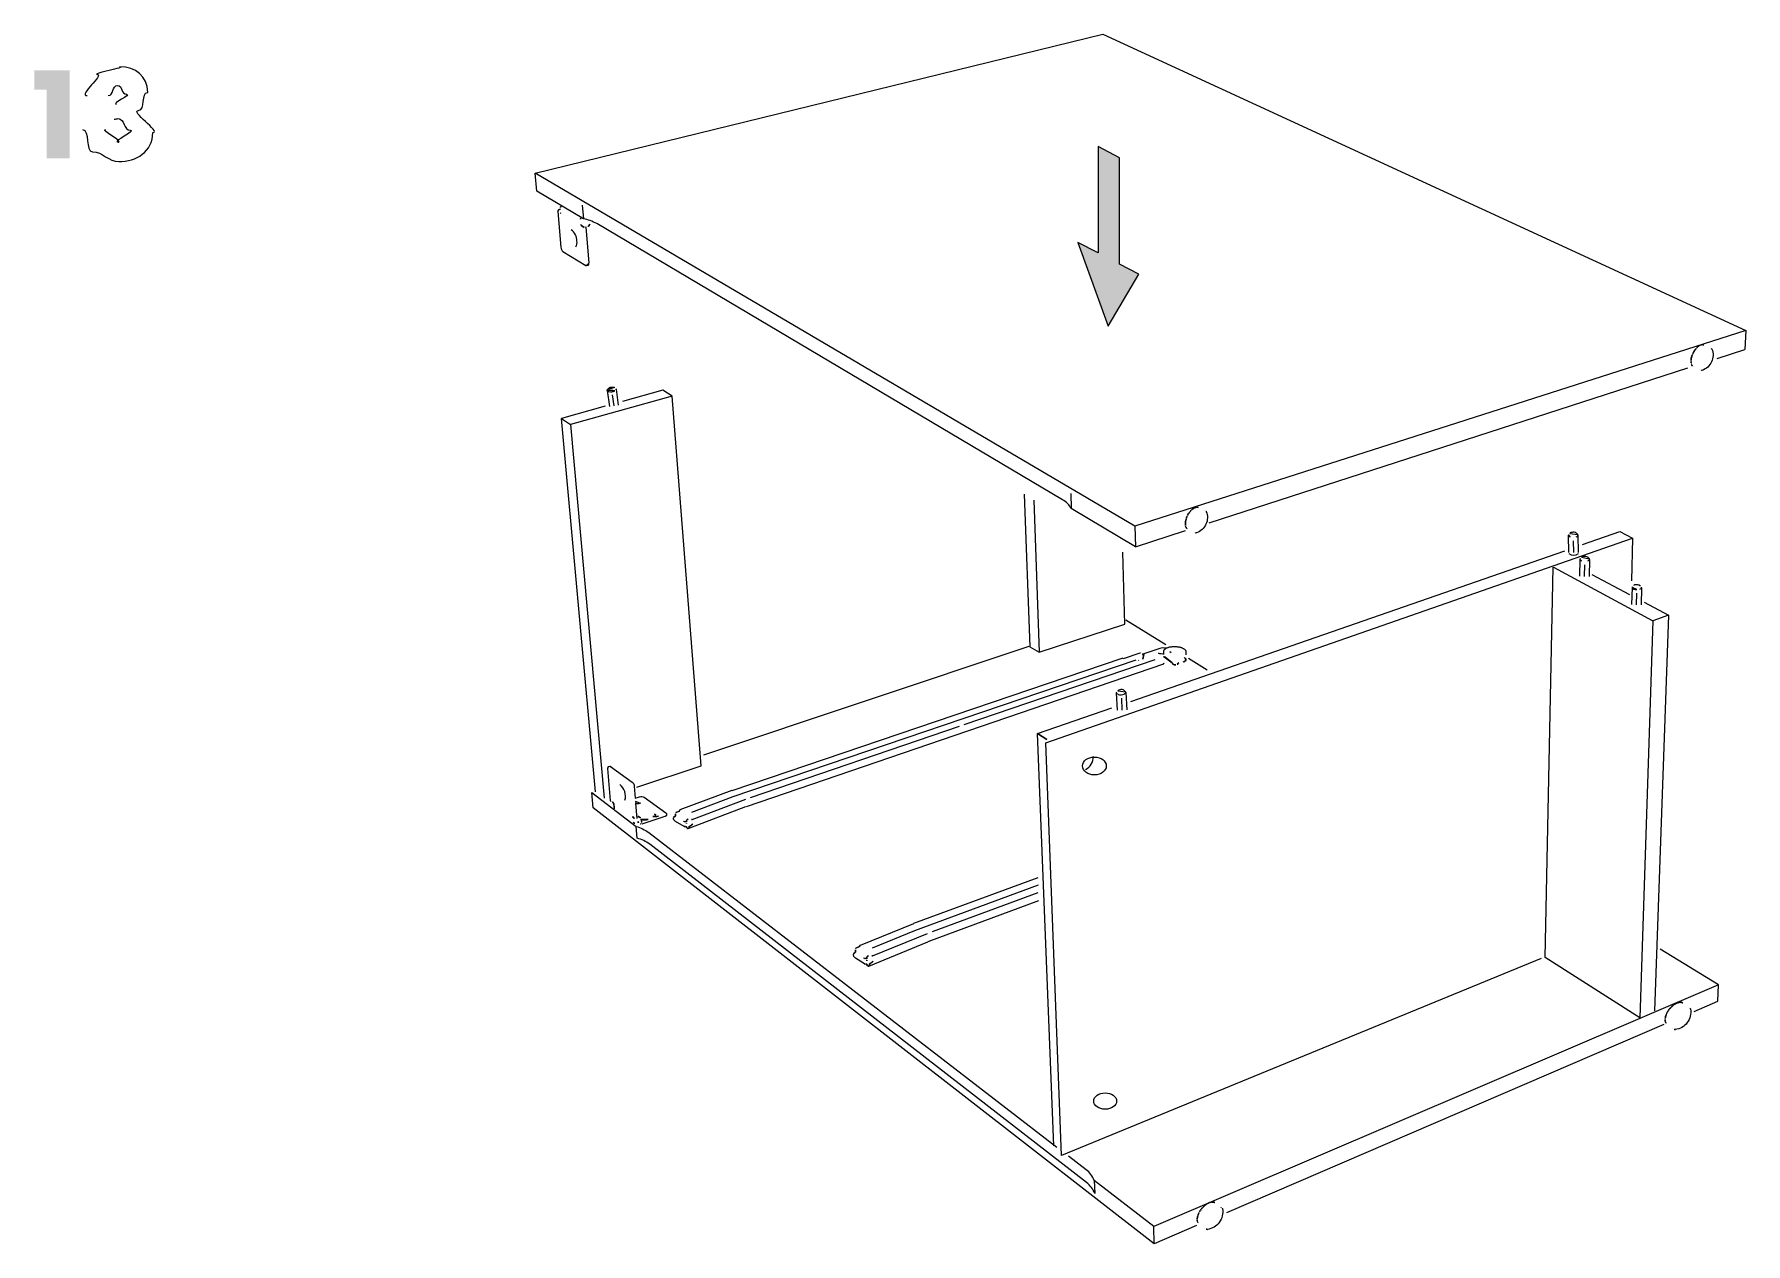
# Model space of a CAD drawing. Header units: metres. Extents: x -27.1 to 47.9, y -10.7 to 6.6.
# Drawn here: x 8.579 to 11.212, y -1.394 to 0.467 of the extents above; entities that cross this region are included whole.
import ezdxf

# ---------------------------------------------------------------- set-up
doc = ezdxf.new("R2010")
doc.units = ezdxf.units.M
doc.header["$MEASUREMENT"] = 0
doc.layers.add('PDF_Working_Num_Penna__7_Num_Penna__7_Num_Penna__7_Num_Penna__7_Num_Penna__7_Num_Penna__7', color=7, linetype='Continuous', lineweight=18)

msp = doc.modelspace()

# ---------------------------------------------------------------- hatches: boundary and pattern name
at = {"layer": 'PDF_Working_Num_Penna__7_Num_Penna__7_Num_Penna__7_Num_Penna__7_Num_Penna__7_Num_Penna__7', "linetype": 'Continuous', "lineweight": 18}
for points in [[(8.598, 0.382), (8.598, 0.2765), (8.6332, 0.2765), (8.6332, 0.4117), (8.5787, 0.4117), (8.5787, 0.382)], [(10.2488, 0.1134), (10.2488, 0.2769), (10.2156, 0.2945), (10.2156, 0.1306), (10.1843, 0.1467), (10.2313, 0.018), (10.2786, 0.0981)]]:
    msp.add_hatch(color=7, dxfattribs=at).paths.add_polyline_path(points)

# ---------------------------------------------------------------- linework, layer by layer
at = {"layer": 'PDF_Working_Num_Penna__7_Num_Penna__7_Num_Penna__7_Num_Penna__7_Num_Penna__7_Num_Penna__7', "color": 7, "linetype": 'Continuous', "lineweight": 18, "flags": 128}
for points in [[(10.2731, -0.3214), (10.1745, -0.2629, 0.159648), (10.161, -0.2492), (9.4444, 0.1758, 0.08361), (9.4237, 0.1832), (9.352, 0.2259), (9.3494, 0.2533), (10.2228, 0.4673), (11.2124, 0.0113), (11.2111, -0.0178)], [(9.3843, 0.1942), (9.3892, 0.1394, 0.212842), (9.3923, 0.1327), (9.4274, 0.1114)], [(9.412, 0.1401, 0.1964), (9.4138, 0.1488, 0.257965), (9.4047, 0.1664)], [(11.1593, -0.0164), (11.1597, -0.0167), (11.16, -0.0169), (11.1603, -0.0172, -0.430482), (11.1451, -0.05), (11.1444, -0.0499), (11.1441, -0.05)], [(10.3813, -0.2665), (10.3817, -0.2668), (10.382, -0.267), (10.3822, -0.2672, -0.430487), (10.3671, -0.3001), (10.3664, -0.3), (10.366, -0.3)], [(10.3204, -0.4778, 0.133573), (10.3106, -0.478), (10.2863, -0.4862)], [(9.4621, -0.6599), (9.4644, -0.6592), (9.4647, -0.6592), (9.465, -0.6592), (9.4652, -0.6593), (9.4656, -0.6595), (9.499, -0.6837, -0.193229), (9.502, -0.6902), (9.5036, -0.7086), (9.5102, -0.7065, -0.20735), (9.5173, -0.7069), (9.5508, -0.7312), (9.5512, -0.7315), (9.5514, -0.7319), (9.5515, -0.7323), (9.5517, -0.7345)], [(11.1706, -0.996), (10.3014, -1.3677), (10.2098, -1.2969), (10.2105, -1.3167, 0.149248), (10.1979, -1.3001), (9.5258, -0.7793, 0.095342), (9.5063, -0.7702), (9.5047, -0.7521, -0.096061), (9.5242, -0.7613), (10.1522, -1.2457)], [(11.1265, -1.032), (11.1269, -1.0324), (11.1271, -1.0326), (11.1273, -1.033, -0.430687), (11.1037, -1.0647), (11.103, -1.0645), (11.1027, -1.0644)], [(10.2098, -1.2969, 0.154816), (10.1972, -1.2804), (10.1703, -1.2596)], [(10.4064, -1.3394), (10.4068, -1.3399), (10.407, -1.3401), (10.4072, -1.3405, -0.430165), (10.3837, -1.3722), (10.3829, -1.372), (10.3825, -1.3719)]]:
    msp.add_lwpolyline(points, format="xyb", dxfattribs=at)
for points in [[(10.2488, 0.1134), (10.2488, 0.2769), (10.2156, 0.2945), (10.2156, 0.1306), (10.1843, 0.1467), (10.2313, 0.018), (10.2786, 0.0981)], [(9.3865, 0.1974), (9.386, 0.1972), (9.3854, 0.1969), (9.385, 0.1964), (9.3847, 0.196), (9.3844, 0.1954), (9.3843, 0.1948), (9.3843, 0.1942)], [(9.3865, 0.1974), (9.3886, 0.198)], [(9.3883, 0.1918), (9.3885, 0.1917), (9.3887, 0.1918), (9.3889, 0.192), (9.389, 0.1922), (9.389, 0.1926)], [(9.3884, 0.2008), (9.3886, 0.2014), (9.3888, 0.2019), (9.3891, 0.2024), (9.3895, 0.2029)], [(9.4191, 0.1825), (9.4193, 0.1831), (9.4195, 0.1837), (9.4198, 0.1842), (9.4201, 0.1847)], [(9.4197, 0.1747), (9.4198, 0.1743), (9.4199, 0.1738), (9.4201, 0.1733), (9.4203, 0.1729), (9.4206, 0.1726), (9.4208, 0.1724)], [(9.4249, 0.17), (9.4212, 0.1722)], [(9.4274, 0.1701), (9.4274, 0.1703), (9.4275, 0.1705), (9.4277, 0.1707), (9.4278, 0.1708)], [(9.4306, 0.1714), (9.4312, 0.1717), (9.4318, 0.172), (9.4324, 0.1725), (9.4329, 0.1731), (9.4332, 0.1737), (9.4335, 0.1744), (9.4336, 0.1751)], [(9.4274, 0.1114), (9.4278, 0.1111), (9.4281, 0.1111)], [(9.4285, 0.1111), (9.4309, 0.1118), (9.4312, 0.1119), (9.4315, 0.1121), (9.4318, 0.1125), (9.4319, 0.1129), (9.4321, 0.1135), (9.4321, 0.1141), (9.4321, 0.1147)], [(11.131, -0.0242), (11.1308, -0.0244), (11.1307, -0.0246), (11.1306, -0.0249), (11.1306, -0.0251), (11.1304, -0.0258)], [(11.1322, -0.022), (11.132, -0.0222), (11.1318, -0.0224), (11.1317, -0.0227), (11.1317, -0.0229), (11.1313, -0.0235)], [(11.1334, -0.02), (11.1332, -0.02), (11.133, -0.0202), (11.1329, -0.0206), (11.1328, -0.0208), (11.1325, -0.0214)], [(11.1348, -0.018), (11.1346, -0.0181), (11.1344, -0.0183), (11.1343, -0.0186), (11.1342, -0.0188), (11.1338, -0.0194)], [(11.1353, -0.0174), (11.135, -0.0177)], [(11.1362, -0.0163), (11.136, -0.0163), (11.1359, -0.0165), (11.1357, -0.0167), (11.1356, -0.017), (11.1354, -0.0172)], [(11.1378, -0.0147), (11.1376, -0.0147), (11.1374, -0.0149), (11.1372, -0.0151), (11.1371, -0.0154), (11.1367, -0.0158)], [(11.1393, -0.0133), (11.1391, -0.0134), (11.139, -0.0135), (11.1388, -0.0137), (11.1387, -0.0139), (11.1382, -0.0143)], [(11.1408, -0.0123), (11.1405, -0.0124), (11.1404, -0.0125), (11.1403, -0.0127), (11.1398, -0.0131)], [(11.1424, -0.0114), (11.1422, -0.0114), (11.142, -0.0116), (11.1418, -0.0118), (11.1414, -0.012)], [(11.1439, -0.0108), (11.1436, -0.0109), (11.1434, -0.0112), (11.143, -0.0114)], [(11.1454, -0.0105), (11.1451, -0.0107), (11.1449, -0.0108), (11.1446, -0.0109)], [(11.1468, -0.0106), (11.1465, -0.0106), (11.1463, -0.0108), (11.1461, -0.0108)], [(11.1468, -0.0106), (11.1477, -0.011), (11.1479, -0.0108)], [(11.1581, -0.0156), (11.1579, -0.0154)], [(11.1282, -0.0352), (11.128, -0.0354), (11.128, -0.0357), (11.128, -0.0359), (11.1281, -0.036), (11.1282, -0.0366)], [(11.1282, -0.0379), (11.128, -0.0378), (11.1281, -0.0376), (11.128, -0.0374)], [(11.1283, -0.033), (11.1282, -0.0333), (11.1281, -0.0336), (11.1281, -0.0338), (11.1282, -0.034), (11.1282, -0.0346)], [(11.1282, -0.0379), (11.1283, -0.0384)], [(11.1284, -0.0397), (11.1283, -0.0393)], [(11.1286, -0.031), (11.1285, -0.0312), (11.1285, -0.0315), (11.1285, -0.0317), (11.1285, -0.0319), (11.1284, -0.0325)], [(11.1284, -0.0397), (11.1287, -0.0402)], [(11.1287, -0.0309), (11.1289, -0.0302)], [(11.1289, -0.0412), (11.1288, -0.0411), (11.1288, -0.0409)], [(11.1289, -0.0412), (11.1291, -0.0414), (11.1293, -0.0417)], [(11.1291, -0.0296), (11.129, -0.0294), (11.1291, -0.0292), (11.1292, -0.0288)], [(11.1296, -0.0426), (11.1294, -0.0424), (11.1294, -0.0422)], [(11.1301, -0.0264), (11.1299, -0.0266), (11.1298, -0.0269), (11.1297, -0.0271), (11.1298, -0.0274), (11.1295, -0.028)], [(11.1296, -0.0426), (11.1299, -0.0427), (11.1301, -0.043)], [(11.1303, -0.0437), (11.1302, -0.0434)], [(11.1314, -0.0445), (11.1312, -0.0444)], [(11.1417, -0.0491), (11.1415, -0.0492)], [(11.1441, -0.05), (11.1437, -0.0499)], [(11.1451, -0.05), (11.1453, -0.05)], [(10.3628, -0.2624), (10.3625, -0.2624), (10.3624, -0.2626), (10.3622, -0.2628), (10.3617, -0.2631)], [(10.3644, -0.2615), (10.3642, -0.2615), (10.364, -0.2616), (10.3638, -0.2619), (10.3633, -0.2621)], [(10.3659, -0.2609), (10.3656, -0.261), (10.3654, -0.2612), (10.3649, -0.2614)], [(10.3673, -0.2606), (10.367, -0.2607), (10.3669, -0.2609), (10.3665, -0.2609)], [(10.3687, -0.2606), (10.3684, -0.2607), (10.3683, -0.2608), (10.368, -0.2608)], [(10.3687, -0.2606), (10.3696, -0.261), (10.3698, -0.2609)], [(10.3501, -0.2852), (10.35, -0.2855), (10.35, -0.2857), (10.35, -0.286), (10.3501, -0.2861), (10.3501, -0.2867)], [(10.3501, -0.288), (10.35, -0.2879), (10.35, -0.2877), (10.35, -0.2874)], [(10.3503, -0.2831), (10.3502, -0.2834), (10.3501, -0.2837), (10.3501, -0.2839), (10.3502, -0.2841), (10.3501, -0.2847)], [(10.3501, -0.288), (10.3503, -0.2885)], [(10.3504, -0.2897), (10.3502, -0.2893)], [(10.3506, -0.2811), (10.3505, -0.2813), (10.3504, -0.2815), (10.3504, -0.2817), (10.3505, -0.2819), (10.3504, -0.2825)], [(10.3507, -0.2809), (10.3508, -0.2803)], [(10.351, -0.2797), (10.3509, -0.2795), (10.351, -0.2792), (10.3511, -0.2789)], [(10.3521, -0.2765), (10.3519, -0.2767), (10.3517, -0.2769), (10.3517, -0.2772), (10.3517, -0.2774), (10.3515, -0.2781)], [(10.353, -0.2742), (10.3528, -0.2744), (10.3527, -0.2747), (10.3525, -0.2749), (10.3526, -0.2752), (10.3523, -0.2758)], [(10.3541, -0.272), (10.354, -0.2722), (10.3538, -0.2724), (10.3536, -0.2728), (10.3537, -0.273), (10.3533, -0.2736)], [(10.3554, -0.27), (10.3552, -0.2701), (10.355, -0.2703), (10.3549, -0.2706), (10.3548, -0.2709), (10.3544, -0.2715)], [(10.3567, -0.2681), (10.3565, -0.2682), (10.3563, -0.2684), (10.3562, -0.2686), (10.3562, -0.2689), (10.3557, -0.2695)], [(10.3572, -0.2675), (10.357, -0.2678)], [(10.3582, -0.2663), (10.358, -0.2664), (10.3578, -0.2665), (10.3576, -0.2668), (10.3576, -0.2671), (10.3574, -0.2673)], [(10.3597, -0.2648), (10.3596, -0.2648), (10.3594, -0.2649), (10.3592, -0.2651), (10.3591, -0.2654), (10.3586, -0.2659)], [(10.3613, -0.2634), (10.3611, -0.2634), (10.3609, -0.2636), (10.3607, -0.2638), (10.3606, -0.264), (10.3602, -0.2644)], [(10.38, -0.2656), (10.3799, -0.2655)], [(10.3504, -0.2897), (10.3506, -0.2902)], [(10.3509, -0.2913), (10.3507, -0.2912), (10.3507, -0.2909)], [(10.3509, -0.2913), (10.3511, -0.2914), (10.3512, -0.2918)], [(10.3515, -0.2926), (10.3514, -0.2925), (10.3514, -0.2923)], [(10.3515, -0.2926), (10.3518, -0.2928), (10.352, -0.293)], [(10.3523, -0.2937), (10.3522, -0.2935)], [(10.3533, -0.2945), (10.3532, -0.2944)], [(10.3636, -0.2991), (10.3634, -0.2993)], [(10.366, -0.3), (10.3657, -0.3)], [(10.3671, -0.3001), (10.3673, -0.3001)], [(10.254, -0.4932), (10.2537, -0.4931), (10.2533, -0.4931)], [(10.2544, -0.494), (10.2544, -0.4934)], [(10.278, -0.4963), (10.2785, -0.4964)], [(10.2837, -0.4871), (10.2838, -0.4873), (10.284, -0.4873)], [(10.2839, -0.487), (10.2859, -0.4863)], [(10.2861, -0.4871), (10.2845, -0.4946)], [(10.2859, -0.4863), (10.2861, -0.4863)], [(10.3168, -0.4907), (10.3165, -0.4908)], [(10.3296, -0.5003), (10.319, -0.4917), (10.3185, -0.4914), (10.3179, -0.4911), (10.3174, -0.4909)], [(10.328, -0.4844), (10.3274, -0.4841), (10.327, -0.4837), (10.3266, -0.4833), (10.3264, -0.483), (10.3262, -0.4826)], [(10.3374, -0.5024), (10.3378, -0.5022), (10.3383, -0.502), (10.3387, -0.5017), (10.3391, -0.5013), (10.3394, -0.5009), (10.3399, -0.5003)], [(10.347, -0.4984), (10.3469, -0.4983)], [(10.3488, -0.4984), (10.3486, -0.4986), (10.3483, -0.4986), (10.3479, -0.4987), (10.3477, -0.4987), (10.3474, -0.4986), (10.347, -0.4984)], [(10.3482, -0.492), (10.3487, -0.4923), (10.3493, -0.4926), (10.3498, -0.493), (10.3502, -0.4934), (10.3505, -0.4938), (10.3507, -0.4943)], [(10.3507, -0.4947), (10.3507, -0.4963), (10.3506, -0.4967), (10.3504, -0.4971), (10.3502, -0.4974), (10.3498, -0.4978), (10.3493, -0.4981)], [(10.3166, -0.5018), (10.3168, -0.5017), (10.3169, -0.5015), (10.317, -0.5012), (10.3171, -0.5009), (10.3172, -0.5005)], [(10.3307, -0.501), (10.3304, -0.5008), (10.33, -0.5005)], [(10.3304, -0.5019), (10.3306, -0.5021), (10.3308, -0.5022), (10.3311, -0.5023), (10.3314, -0.5024), (10.3317, -0.5025), (10.3319, -0.5026), (10.3323, -0.5029), (10.3326, -0.5031), (10.3331, -0.5033)], [(10.3335, -0.5033), (10.334, -0.5033), (10.3345, -0.5033), (10.335, -0.5032), (10.3355, -0.5031)], [(10.1227, -0.6091), (10.1367, -0.6183)], [(9.4621, -0.6599), (9.4618, -0.6601), (9.4616, -0.6603), (9.4614, -0.6607), (9.4612, -0.6612), (9.4612, -0.6617), (9.4611, -0.6623)], [(9.469, -0.7145), (9.4687, -0.7145), (9.4685, -0.7145), (9.4684, -0.7148), (9.4685, -0.715), (9.4687, -0.7151), (9.4688, -0.7153)], [(9.4704, -0.717), (9.4703, -0.7167), (9.4702, -0.7163), (9.4701, -0.7159), (9.4699, -0.7156), (9.4696, -0.7156), (9.4692, -0.7155)], [(9.4699, -0.7156), (9.4698, -0.7153), (9.4696, -0.715), (9.4694, -0.7149)], [(9.4704, -0.717), (9.471, -0.7239), (9.4713, -0.7244), (9.4716, -0.7247)], [(9.5002, -0.7374), (9.5, -0.7373), (9.4998, -0.7373), (9.4996, -0.7374), (9.4995, -0.7377), (9.4994, -0.738)], [(9.5041, -0.7138), (9.5044, -0.7167), (9.5054, -0.7168), (9.5064, -0.7169), (9.5074, -0.7168), (9.5085, -0.7167), (9.5095, -0.7166), (9.5105, -0.7164)], [(9.5117, -0.7389), (9.5092, -0.737), (9.5088, -0.7367), (9.5083, -0.7366), (9.5078, -0.7365), (9.5073, -0.7366)], [(9.5115, -0.7161), (9.5119, -0.7159)], [(9.5332, -0.7332), (9.5352, -0.7344)], [(9.5517, -0.7345), (9.5517, -0.7349), (9.5515, -0.7353), (9.5513, -0.7356), (9.5508, -0.736), (9.5503, -0.7363), (9.5497, -0.7366)], [(9.5652, -0.7359), (9.5625, -0.7381), (9.5623, -0.7384)], [(9.5655, -0.7356), (9.5655, -0.7351), (9.5655, -0.7346), (9.5655, -0.7341), (9.5655, -0.7336), (9.5655, -0.7332), (9.5655, -0.7328), (9.5655, -0.7325)], [(9.566, -0.7304), (9.5716, -0.7283)], [(9.5723, -0.7266), (9.572, -0.7267), (9.5719, -0.7269), (9.5717, -0.7272), (9.5716, -0.7275), (9.5716, -0.7278)], [(9.5001, -0.7452), (9.5004, -0.7456), (9.5006, -0.746)], [(9.5002, -0.7374), (9.5006, -0.7378), (9.5009, -0.738), (9.501, -0.7382), (9.5011, -0.7384), (9.5013, -0.7387), (9.5016, -0.7391), (9.5017, -0.7393), (9.5019, -0.7394), (9.502, -0.7396)], [(9.5009, -0.7463), (9.5013, -0.7465), (9.5018, -0.7467), (9.5023, -0.7467), (9.5028, -0.7467)], [(9.5071, -0.7453), (9.5076, -0.7453), (9.508, -0.7452), (9.5085, -0.7452), (9.5088, -0.7456)], [(9.5085, -0.7452), (9.5083, -0.7447), (9.5082, -0.7442)], [(9.5118, -0.7479), (9.5122, -0.7482), (9.5128, -0.7483)], [(9.5127, -0.7407), (9.5131, -0.7454), (9.5132, -0.7456), (9.5134, -0.7458)], [(9.5781, -0.7442), (9.5775, -0.7439)], [(9.5788, -0.752), (9.5792, -0.7522), (9.5796, -0.7523), (9.5799, -0.7523)], [(9.5823, -0.7437), (9.5824, -0.745), (9.5814, -0.745), (9.5806, -0.7448), (9.5797, -0.7447), (9.5789, -0.7445)], [(9.5802, -0.7522), (9.581, -0.7519), (9.5808, -0.7519)], [(9.5802, -0.7522), (9.5804, -0.7522)], [(9.5838, -0.7549), (9.5834, -0.7546), (9.583, -0.7543), (9.5826, -0.7538), (9.5823, -0.7534), (9.582, -0.7528), (9.5818, -0.7525), (9.5815, -0.7523), (9.5812, -0.752)], [(9.5823, -0.7437), (9.5824, -0.7432)], [(9.5824, -0.748), (9.5824, -0.7477), (9.5825, -0.7474), (9.5825, -0.7472)], [(9.5825, -0.7428), (9.583, -0.7418), (9.5833, -0.7415), (9.5836, -0.7412), (9.584, -0.741), (9.5845, -0.7409), (9.5849, -0.7408)], [(9.5838, -0.7549), (9.5842, -0.7551), (9.5847, -0.7552), (9.585, -0.7552)], [(9.5854, -0.7551), (9.5857, -0.755), (9.5859, -0.7547), (9.5861, -0.7544), (9.5863, -0.754), (9.5864, -0.7536)], [(9.5907, -0.7493), (9.5864, -0.7529), (9.5863, -0.7527), (9.5863, -0.7524), (9.5861, -0.7522)], [(9.5909, -0.7411), (9.5907, -0.7412), (9.5904, -0.7412), (9.5901, -0.7412)], [(9.5907, -0.7493), (9.591, -0.7491), (9.5913, -0.7487), (9.5915, -0.7484), (9.5916, -0.7481)], [(9.8423, -0.9454), (9.8395, -0.9479), (9.8393, -0.9483)], [(9.8426, -0.9451), (9.8424, -0.9453)], [(9.8426, -0.9451), (9.8426, -0.9446), (9.8426, -0.9441), (9.8426, -0.9435), (9.8426, -0.9429), (9.8426, -0.9425), (9.8426, -0.9421), (9.8426, -0.9417)], [(9.8427, -0.9397), (9.8429, -0.9394)], [(9.843, -0.9394), (9.8488, -0.937)], [(9.8496, -0.9351), (9.8493, -0.9353), (9.8491, -0.9355), (9.8489, -0.9357), (9.8489, -0.9361), (9.8488, -0.9365)], [(9.8555, -0.9547), (9.8548, -0.9544)], [(9.8562, -0.9634), (9.8566, -0.9636), (9.857, -0.9637), (9.8573, -0.9637)], [(9.8598, -0.9541), (9.8599, -0.9557), (9.8589, -0.9556), (9.858, -0.9554), (9.8571, -0.9553), (9.8563, -0.955)], [(9.8577, -0.9637), (9.8584, -0.9633), (9.8582, -0.9633)], [(9.8577, -0.9636), (9.8578, -0.9636)], [(9.8613, -0.9666), (9.8609, -0.9663), (9.8605, -0.9659), (9.8601, -0.9654), (9.8598, -0.9649), (9.8594, -0.9643), (9.8592, -0.964), (9.859, -0.9637), (9.8587, -0.9635)], [(9.8598, -0.9541), (9.8598, -0.9536)], [(9.8599, -0.9589), (9.8599, -0.9586), (9.86, -0.9583), (9.86, -0.958)], [(9.86, -0.9532), (9.8605, -0.9521), (9.8608, -0.9517), (9.8611, -0.9514), (9.8615, -0.9511), (9.862, -0.951), (9.8625, -0.9509)], [(9.8613, -0.9666), (9.8618, -0.9669), (9.8622, -0.967), (9.8626, -0.967)], [(9.863, -0.9669), (9.8633, -0.9667), (9.8635, -0.9665), (9.8637, -0.9661), (9.8639, -0.9657), (9.864, -0.9652)], [(9.8684, -0.9604), (9.864, -0.9644), (9.8639, -0.9642), (9.8638, -0.9639), (9.8637, -0.9636)], [(9.8686, -0.9513), (9.8684, -0.9513), (9.8681, -0.9513), (9.8678, -0.9513)], [(9.8684, -0.9604), (9.8687, -0.9601), (9.869, -0.9598), (9.8692, -0.9594), (9.8693, -0.9591)], [(11.1018, -1.0266), (11.1016, -1.0266), (11.1014, -1.0268), (11.1011, -1.027), (11.101, -1.0273), (11.1008, -1.0274), (11.1005, -1.0276), (11.1002, -1.0279)], [(11.1038, -1.0253), (11.1036, -1.0253), (11.1034, -1.0254), (11.1032, -1.0255), (11.1029, -1.0258), (11.1024, -1.0262)], [(11.1058, -1.0242), (11.1056, -1.0242), (11.1054, -1.0242), (11.1051, -1.0244), (11.1049, -1.0247), (11.1044, -1.025)], [(11.1076, -1.0234), (11.1073, -1.0234), (11.1071, -1.0235), (11.1069, -1.0238), (11.1063, -1.024)], [(11.1095, -1.0228), (11.1093, -1.0228), (11.1091, -1.0229), (11.1088, -1.0231), (11.1083, -1.0232)], [(11.1113, -1.0225), (11.1109, -1.0226), (11.1106, -1.0228), (11.1101, -1.0229)], [(11.1129, -1.0225), (11.1125, -1.0226), (11.1123, -1.0227), (11.1119, -1.0227)], [(11.1144, -1.0229), (11.114, -1.0229), (11.1139, -1.023), (11.1136, -1.0229)], [(11.1144, -1.0229), (11.1152, -1.0235), (11.1155, -1.0234)], [(11.0882, -1.0499), (11.0881, -1.0495)], [(11.0883, -1.048), (11.0882, -1.0478), (11.0883, -1.0476), (11.0883, -1.0474)], [(11.0882, -1.0499), (11.0884, -1.0505)], [(11.0884, -1.0517), (11.0882, -1.0515), (11.0883, -1.0512)], [(11.0883, -1.048), (11.0884, -1.0486)], [(11.0884, -1.0517), (11.0885, -1.0519), (11.0887, -1.0523)], [(11.089, -1.045), (11.0887, -1.0453), (11.0887, -1.0455), (11.0886, -1.0458), (11.0887, -1.046), (11.0886, -1.0466)], [(11.0888, -1.0532), (11.0887, -1.0531), (11.0887, -1.0529)], [(11.0888, -1.0532), (11.0891, -1.0535), (11.0892, -1.0538)], [(11.0896, -1.0428), (11.0894, -1.0431), (11.0893, -1.0434), (11.0892, -1.0436), (11.0893, -1.0438), (11.0891, -1.0444)], [(11.0904, -1.0407), (11.0902, -1.0409), (11.0901, -1.0411), (11.09, -1.0413), (11.0901, -1.0416), (11.0898, -1.0422)], [(11.0905, -1.0406), (11.0908, -1.0399)], [(11.0911, -1.0393), (11.0911, -1.039), (11.0912, -1.0388), (11.0914, -1.0385)], [(11.093, -1.0361), (11.0928, -1.0363), (11.0925, -1.0365), (11.0924, -1.0367), (11.0924, -1.037), (11.092, -1.0377)], [(11.0945, -1.0339), (11.0942, -1.0341), (11.094, -1.0343), (11.0938, -1.0346), (11.0938, -1.0348), (11.0934, -1.0355)], [(11.0962, -1.0318), (11.096, -1.032), (11.0957, -1.0321), (11.0955, -1.0325), (11.0955, -1.0327), (11.0949, -1.0333)], [(11.0979, -1.0299), (11.0977, -1.03), (11.0975, -1.0301), (11.0973, -1.0305), (11.0972, -1.0307), (11.0966, -1.0312)], [(11.0998, -1.0282), (11.0996, -1.0282), (11.0994, -1.0284), (11.0992, -1.0286), (11.0991, -1.0289), (11.0985, -1.0294)], [(11.1253, -1.0308), (11.1252, -1.0306)], [(11.0894, -1.0546), (11.0893, -1.0543)], [(11.0903, -1.0557), (11.0902, -1.0556)], [(11.1003, -1.0629), (11.1, -1.063)], [(11.1027, -1.0644), (11.1023, -1.0643)], [(11.1037, -1.0647), (11.104, -1.0647)], [(10.3744, -1.3414), (10.3741, -1.3416), (10.3739, -1.3418), (10.3738, -1.3421), (10.3737, -1.3423), (10.3733, -1.343)], [(10.3761, -1.3393), (10.3759, -1.3395), (10.3756, -1.3396), (10.3754, -1.34), (10.3753, -1.3402), (10.3748, -1.3408)], [(10.3779, -1.3374), (10.3776, -1.3375), (10.3774, -1.3376), (10.3772, -1.338), (10.3771, -1.3382), (10.3765, -1.3388)], [(10.3797, -1.3357), (10.3795, -1.3357), (10.3793, -1.3359), (10.3791, -1.3361), (10.379, -1.3364), (10.3784, -1.3369)], [(10.3804, -1.3351), (10.3801, -1.3354)], [(10.3817, -1.3341), (10.3815, -1.3341), (10.3813, -1.3343), (10.381, -1.3345), (10.3809, -1.3348), (10.3806, -1.3349)], [(10.3837, -1.3328), (10.3835, -1.3328), (10.3833, -1.3329), (10.3831, -1.333), (10.3828, -1.3333), (10.3823, -1.3337)], [(10.3857, -1.3317), (10.3855, -1.3317), (10.3853, -1.3317), (10.385, -1.3319), (10.3848, -1.3322), (10.3843, -1.3325)], [(10.3875, -1.3309), (10.3872, -1.3309), (10.387, -1.331), (10.3868, -1.3313), (10.3862, -1.3315)], [(10.3894, -1.3303), (10.3892, -1.3303), (10.389, -1.3304), (10.3887, -1.3306), (10.3882, -1.3307)], [(10.3912, -1.33), (10.3908, -1.3301), (10.3905, -1.3302), (10.39, -1.3304)], [(10.3928, -1.33), (10.3924, -1.3301), (10.3923, -1.3302), (10.3918, -1.3302)], [(10.3943, -1.3304), (10.3939, -1.3304), (10.3937, -1.3305), (10.3935, -1.3304)], [(10.3943, -1.3304), (10.3951, -1.331), (10.3954, -1.3309)], [(10.4052, -1.3383), (10.4051, -1.3381)], [(10.3681, -1.3574), (10.368, -1.3569)], [(10.3682, -1.3555), (10.3681, -1.3553), (10.3682, -1.3551), (10.3682, -1.3549)], [(10.3681, -1.3574), (10.3683, -1.358)], [(10.3683, -1.3592), (10.3681, -1.359), (10.3682, -1.3587)], [(10.3682, -1.3555), (10.3683, -1.3561)], [(10.3683, -1.3592), (10.3684, -1.3594), (10.3686, -1.3597)], [(10.3689, -1.3525), (10.3686, -1.3528), (10.3685, -1.353), (10.3685, -1.3533), (10.3686, -1.3535), (10.3685, -1.3541)], [(10.3687, -1.3607), (10.3686, -1.3606), (10.3686, -1.3604)], [(10.3687, -1.3607), (10.369, -1.361), (10.3691, -1.3613)], [(10.3695, -1.3503), (10.3693, -1.3506), (10.3692, -1.3509), (10.3691, -1.3511), (10.3692, -1.3513), (10.369, -1.3519)], [(10.3693, -1.3621), (10.3692, -1.3618)], [(10.3703, -1.3482), (10.3701, -1.3484), (10.37, -1.3486), (10.3699, -1.3488), (10.37, -1.3491), (10.3697, -1.3497)], [(10.3702, -1.3632), (10.3701, -1.3631)], [(10.3704, -1.3481), (10.3707, -1.3474)], [(10.371, -1.3468), (10.371, -1.3465), (10.3711, -1.3463), (10.3713, -1.346)], [(10.3729, -1.3436), (10.3727, -1.3438), (10.3724, -1.344), (10.3723, -1.3442), (10.3723, -1.3445), (10.3719, -1.3452)], [(10.3801, -1.3704), (10.3799, -1.3705)], [(10.3825, -1.3719), (10.3822, -1.3718)], [(10.3837, -1.3722), (10.3839, -1.3722)]]:
    msp.add_lwpolyline(points, close=True, dxfattribs=at)
for points in [[(10.2723, -0.29), (9.3494, 0.2533)], [(9.4219, 0.2041), (9.4237, 0.1832)], [(9.4274, 0.1701), (9.4321, 0.1155)], [(11.2124, 0.0113), (10.2723, -0.29), (10.2731, -0.3214)], [(11.1681, -0.0318), (11.2111, -0.0179)], [(10.3867, -0.2847), (11.1232, -0.0463)], [(9.4572, -0.1053), (9.3898, -0.1241)], [(9.5601, -0.0896), (9.4037, -0.1333)], [(9.4603, -0.081), (9.4637, -0.1055)], [(9.4682, -0.0878), (9.4705, -0.1047)], [(9.474, -0.0791), (9.4773, -0.1034)], [(9.605, -0.6586), (9.5601, -0.0896), (9.546, -0.0806), (9.4841, -0.0978)], [(9.3898, -0.1241), (9.4037, -0.1333), (9.4555, -0.7085)], [(9.4422, -0.6988), (9.3898, -0.1241)], [(10.102, -0.2406), (10.1108, -0.4753)], [(10.1166, -0.2497), (10.1251, -0.4838)], [(10.1738, -0.2396), (10.1745, -0.2629)], [(10.1354, -0.6232), (11.0383, -0.3084)], [(10.2731, -0.3214), (10.3502, -0.2965)], [(10.9393, -0.304), (10.9396, -0.3304)], [(10.9469, -0.3123), (10.9471, -0.3306)], [(10.9542, -0.3039), (10.9545, -0.3304)], [(10.9613, -0.3179), (11.0186, -0.2982)], [(11.0186, -0.2982), (11.0383, -0.3084)], [(11.0383, -0.3084), (11.0363, -0.3739)], [(10.257, -0.4408), (10.2537, -0.3297)], [(10.2663, -0.5595), (10.9341, -0.328)], [(10.9572, -0.3407), (10.9565, -0.3667)], [(10.972, -0.3411), (10.9712, -0.3673)], [(10.9037, -0.9536), (10.9162, -0.3528)], [(10.9164, -0.3527), (11.0696, -0.4353)], [(10.9644, -0.3492), (10.9639, -0.3672)], [(10.9757, -0.364), (11.0334, -0.3948)], [(11.0373, -0.3842), (11.0365, -0.4102)], [(11.0444, -0.3927), (11.0439, -0.4107)], [(11.0521, -0.3847), (11.0513, -0.4108)], [(11.056, -0.407), (11.0933, -0.4269)], [(10.1108, -0.4753), (10.1251, -0.4838), (10.257, -0.4408)], [(10.32, -0.4724), (10.2583, -0.4345)], [(11.0696, -0.4353), (11.0491, -1.0464)], [(11.0933, -0.4269), (11.0696, -0.4353)], [(11.0933, -0.4269), (11.072, -1.0358)], [(10.2736, -0.496), (9.6539, -0.7065), (9.5902, -0.7305)], [(10.1092, -0.4752), (9.6087, -0.6421)], [(9.6524, -0.6965), (10.253, -0.4932)], [(10.0097, -0.5953), (10.3038, -0.4951)], [(10.2808, -0.4852), (10.2803, -0.4853), (10.2798, -0.4854), (10.2544, -0.494)], [(10.3167, -0.4871), (10.3168, -0.4827), (10.3169, -0.4822), (10.3169, -0.4817), (10.3171, -0.4813), (10.3173, -0.4808), (10.3176, -0.4804), (10.3179, -0.4798), (10.3184, -0.4793), (10.3189, -0.4789), (10.3195, -0.4784), (10.3201, -0.478), (10.3207, -0.4777), (10.3214, -0.4773), (10.3222, -0.477), (10.3229, -0.4766), (10.3238, -0.4764), (10.3248, -0.4761), (10.3257, -0.4758), (10.3267, -0.4756), (10.3278, -0.4755), (10.3288, -0.4753), (10.3299, -0.4752), (10.331, -0.4751), (10.332, -0.4751), (10.3331, -0.475), (10.3342, -0.4751), (10.3353, -0.4751), (10.3364, -0.4752), (10.3374, -0.4753), (10.3384, -0.4755), (10.3395, -0.4756), (10.3405, -0.4758), (10.3414, -0.476), (10.3424, -0.4763), (10.3433, -0.4765), (10.3442, -0.4768), (10.345, -0.4772), (10.3458, -0.4775), (10.3465, -0.4779), (10.3473, -0.4783), (10.3479, -0.4787), (10.3485, -0.4792), (10.3491, -0.4797), (10.3495, -0.4802), (10.35, -0.4807), (10.3503, -0.4812), (10.3505, -0.4818), (10.3507, -0.4823), (10.3508, -0.4829), (10.3508, -0.4834), (10.3507, -0.4879)], [(10.3835, -0.5115), (10.3546, -0.4937)], [(9.6748, -0.7213), (10.3168, -0.5018)], [(10.2437, -0.5464), (10.2449, -0.5728)], [(10.2586, -0.5458), (10.2597, -0.5723)], [(10.1474, -1.2434), (10.1227, -0.6091), (10.237, -0.5694)], [(10.2515, -0.5545), (10.2523, -0.5728)], [(9.6811, -0.7072), (10.0026, -0.5978)], [(10.1593, -1.2582), (10.1354, -0.6232)], [(9.4663, -0.7134), (9.466, -0.7132), (9.4658, -0.7128), (9.4656, -0.7125), (9.4655, -0.7121), (9.4612, -0.663)], [(9.5061, -0.6916), (9.605, -0.6586)], [(9.4366, -0.6995), (9.5047, -0.7521)], [(9.4387, -0.7233), (9.4366, -0.6995)], [(9.6523, -0.6965), (9.5723, -0.7266)], [(9.5909, -0.7411), (9.6736, -0.7099)], [(10.3674, -1.3662), (10.3021, -1.3943), (9.4387, -0.7233)], [(9.5063, -0.7396), (9.5044, -0.7167)], [(9.5491, -0.7369), (9.5134, -0.7483)], [(9.5851, -0.7551), (9.6739, -0.7215)], [(9.5788, -0.752), (9.5652, -0.7442), (9.5647, -0.7439), (9.5642, -0.7435), (9.5638, -0.743), (9.5634, -0.7424), (9.5631, -0.7418), (9.5628, -0.7412), (9.5626, -0.7406), (9.5624, -0.7399), (9.5624, -0.7393), (9.5623, -0.7386)], [(10.1234, -0.8425), (9.9332, -0.9128), (9.8679, -0.9395)], [(10.1231, -0.8311), (9.9316, -0.9016)], [(9.9545, -0.9292), (10.1247, -0.866)], [(9.961, -0.9136), (10.1235, -0.8534)], [(9.9315, -0.9017), (9.8496, -0.9351)], [(9.8686, -0.9513), (9.9533, -0.9165)], [(9.8627, -0.9669), (9.9536, -0.9294)], [(11.1706, -0.996), (11.0807, -0.9407)], [(9.8562, -0.9634), (9.8422, -0.9547), (9.8417, -0.9544), (9.8413, -0.9539), (9.8408, -0.9534), (9.8404, -0.9528), (9.8401, -0.9521), (9.8398, -0.9514), (9.8396, -0.9507), (9.8394, -0.95), (9.8394, -0.9493), (9.8393, -0.9485)], [(10.8976, -0.955), (10.1593, -1.2582)], [(11.0491, -1.0464), (10.9037, -0.9536)], [(11.1331, -1.0367), (11.1695, -1.0211), (11.1706, -0.996)], [(11.0865, -1.0568), (10.4134, -1.3464)], [(10.3021, -1.3943), (10.3014, -1.3677)]]:
    msp.add_lwpolyline(points, dxfattribs=at)
for points in [[(9.4605, -0.0801), (9.4621, -0.0778, -0.120131), (9.4635, -0.0767, -0.082373), (9.4666, -0.0758, -0.085371), (9.4698, -0.0758, -0.12475), (9.4714, -0.0766)], [(9.4608, -0.0818, 0.121588), (9.463, -0.0828, 0.080169), (9.4675, -0.083, 0.080462), (9.4719, -0.0816, 0.119744)], [(10.9397, -0.3031, 0.409781), (10.9397, -0.305, 0.12097), (10.942, -0.3063, 0.163684)], [(10.9538, -0.3029), (10.9518, -0.3007, 0.117768), (10.9502, -0.2997, 0.165678), (10.9433, -0.2998, 0.121265), (10.9416, -0.3009)], [(10.9576, -0.3417, 0.116429), (10.9598, -0.3431, 0.161822)], [(10.9717, -0.3402), (10.9697, -0.338, 0.114346), (10.9682, -0.337, 0.080048), (10.9647, -0.3363, 0.08328), (10.9613, -0.3368, 0.123478), (10.9596, -0.3377)], [(11.0373, -0.3842, 0.181036), (11.0376, -0.3852, 0.118046), (11.0398, -0.3866, 0.082154), (11.0446, -0.3875, 0.07941)], [(11.0482, -0.3805, -0.112868), (11.0498, -0.3815)], [(10.3167, -0.4865, -0.128055), (10.3089, -0.4855)], [(10.2581, -0.5449), (10.256, -0.5427, 0.114617), (10.2544, -0.5418, 0.085271), (10.2509, -0.5414, 0.087254), (10.2475, -0.5421, 0.126766), (10.2459, -0.5432)], [(9.5306, -0.7366, 0.121957), (9.539, -0.7361), (9.5394, -0.736)], [(9.5128, -0.7411), (9.5134, -0.7413), (9.514, -0.7415), (9.5147, -0.7417, 0.125794), (9.5231, -0.7412), (9.5234, -0.7411)]]:
    msp.add_lwpolyline(points, format="xyb", close=True, dxfattribs=at)
at = {"layer": 'PDF_Working_Num_Penna__7_Num_Penna__7_Num_Penna__7_Num_Penna__7_Num_Penna__7_Num_Penna__7', "color": 7, "linetype": 'Continuous', "lineweight": 18}
for centre, radius, start, end in [((10.9475, -0.3223), 0.0123, 232.9402, 306.8291), ((10.9707, -0.3411), 0.00129, 311.6902, 357.9075), ((11.0444, -0.3904), 0.0105, 87.966, 107.0155), ((10.245, -0.5463), 0.00127, 138.8951, 226.124), ((10.2506, -0.5344), 0.0149, 253.8011, 290.9714), ((10.1857, -0.6443), 0.0229, 297.9633, 359.8697), ((9.4671, -0.705), 0.0214, 341.9937, 54.2683)]:
    msp.add_arc(centre, radius, start, end, dxfattribs=at)
for centre, major_axis, ratio in [((10.21, -0.6589), (0.0183, 0), 0.751556), ((10.2266, -1.1747), (0.0176, 0), 0.717175)]:
    msp.add_ellipse(centre, major_axis=major_axis, ratio=ratio, dxfattribs=at)
for points in [[(8.6757, 0.4055), (8.6872, 0.4055), (8.6457, 0.3728), (8.6599, 0.3728)], [(8.7101, 0.4171), (8.7239, 0.4171), (8.6641, 0.4055), (8.6757, 0.4055)], [(8.7533, 0.3778), (8.7533, 0.4031), (8.7343, 0.4171), (8.7101, 0.4171)], [(8.6925, 0.3728), (8.7013, 0.3728), (8.6979, 0.3884), (8.7069, 0.3884)], [(8.7207, 0.3748), (8.73, 0.3748), (8.6963, 0.3599), (8.7052, 0.3599)], [(8.7069, 0.3884), (8.7147, 0.3884), (8.7124, 0.3748), (8.7207, 0.3748)], [(8.7391, 0.35), (8.7505, 0.35), (8.7425, 0.3778), (8.7533, 0.3778)], [(8.7612, 0.316), (8.775, 0.316), (8.7243, 0.35), (8.7391, 0.35)], [(8.6529, 0.3205), (8.6647, 0.3205), (8.6568, 0.2864), (8.6683, 0.2864)], [(8.7076, 0.3013), (8.7187, 0.3013), (8.678, 0.3205), (8.6888, 0.3205)], [(8.7264, 0.3194), (8.7373, 0.3194), (8.6968, 0.3013), (8.7076, 0.3013)], [(8.7017, 0.3364), (8.7037, 0.3364), (8.7056, 0.3375), (8.7078, 0.3375)], [(8.7078, 0.3375), (8.7176, 0.3375), (8.7162, 0.3194), (8.7264, 0.3194)], [(8.7087, 0.2712), (8.7355, 0.2712), (8.7612, 0.2864), (8.7612, 0.316)], [(8.6683, 0.2864), (8.6839, 0.2864), (8.6932, 0.2712), (8.7087, 0.2712)], [(9.4736, -0.0783), (9.4739, -0.0783), (9.4737, -0.0791), (9.474, -0.0791)], [(9.4608, -0.0819), (9.4611, -0.0819), (9.46, -0.081), (9.4603, -0.081)], [(9.4603, -0.081), (9.4606, -0.081), (9.4602, -0.0801), (9.4605, -0.0801)], [(9.474, -0.0791), (9.4743, -0.0791), (9.4734, -0.0801), (9.4738, -0.0801)], [(10.9516, -0.3062), (10.9525, -0.3062), (10.9529, -0.3048), (10.9538, -0.3048)], [(10.9542, -0.3039), (10.9545, -0.3039), (10.9534, -0.3029), (10.9538, -0.3029)], [(10.9538, -0.3048), (10.9541, -0.3048), (10.9538, -0.3039), (10.9542, -0.3039)], [(10.9576, -0.3398), (10.9579, -0.3398), (10.9569, -0.3407), (10.9572, -0.3407)], [(10.9572, -0.3407), (10.9576, -0.3407), (10.9572, -0.3417), (10.9576, -0.3417)], [(10.9693, -0.3434), (10.9702, -0.3434), (10.9707, -0.3421), (10.9716, -0.3421)], [(10.972, -0.3411), (10.9723, -0.3411), (10.9713, -0.3402), (10.9717, -0.3402)], [(11.0377, -0.3834), (11.038, -0.3834), (11.0369, -0.3842), (11.0373, -0.3842)], [(11.0413, -0.3803), (11.042, -0.3803), (11.0391, -0.3812), (11.0397, -0.3812)], [(11.0482, -0.3805), (11.0494, -0.3805), (11.0436, -0.3798), (11.0448, -0.3798)], [(11.0494, -0.3869), (11.0503, -0.3869), (11.0507, -0.3856), (11.0516, -0.3856)], [(11.0521, -0.3847), (11.0524, -0.3847), (11.0514, -0.3837), (11.0517, -0.3837)], [(11.0516, -0.3856), (11.052, -0.3856), (11.0517, -0.3847), (11.0521, -0.3847)], [(10.2442, -0.5474), (10.2451, -0.5474), (10.2456, -0.5486), (10.2464, -0.5486)], [(10.256, -0.5482), (10.2569, -0.5482), (10.2573, -0.5467), (10.2582, -0.5467)], [(10.2586, -0.5458), (10.2589, -0.5458), (10.2578, -0.5449), (10.2581, -0.5449)], [(10.2582, -0.5467), (10.2586, -0.5467), (10.2582, -0.5458), (10.2586, -0.5458)]]:
    msp.add_open_spline(points, degree=3, dxfattribs=at)

doc.saveas('drawing.dxf')
